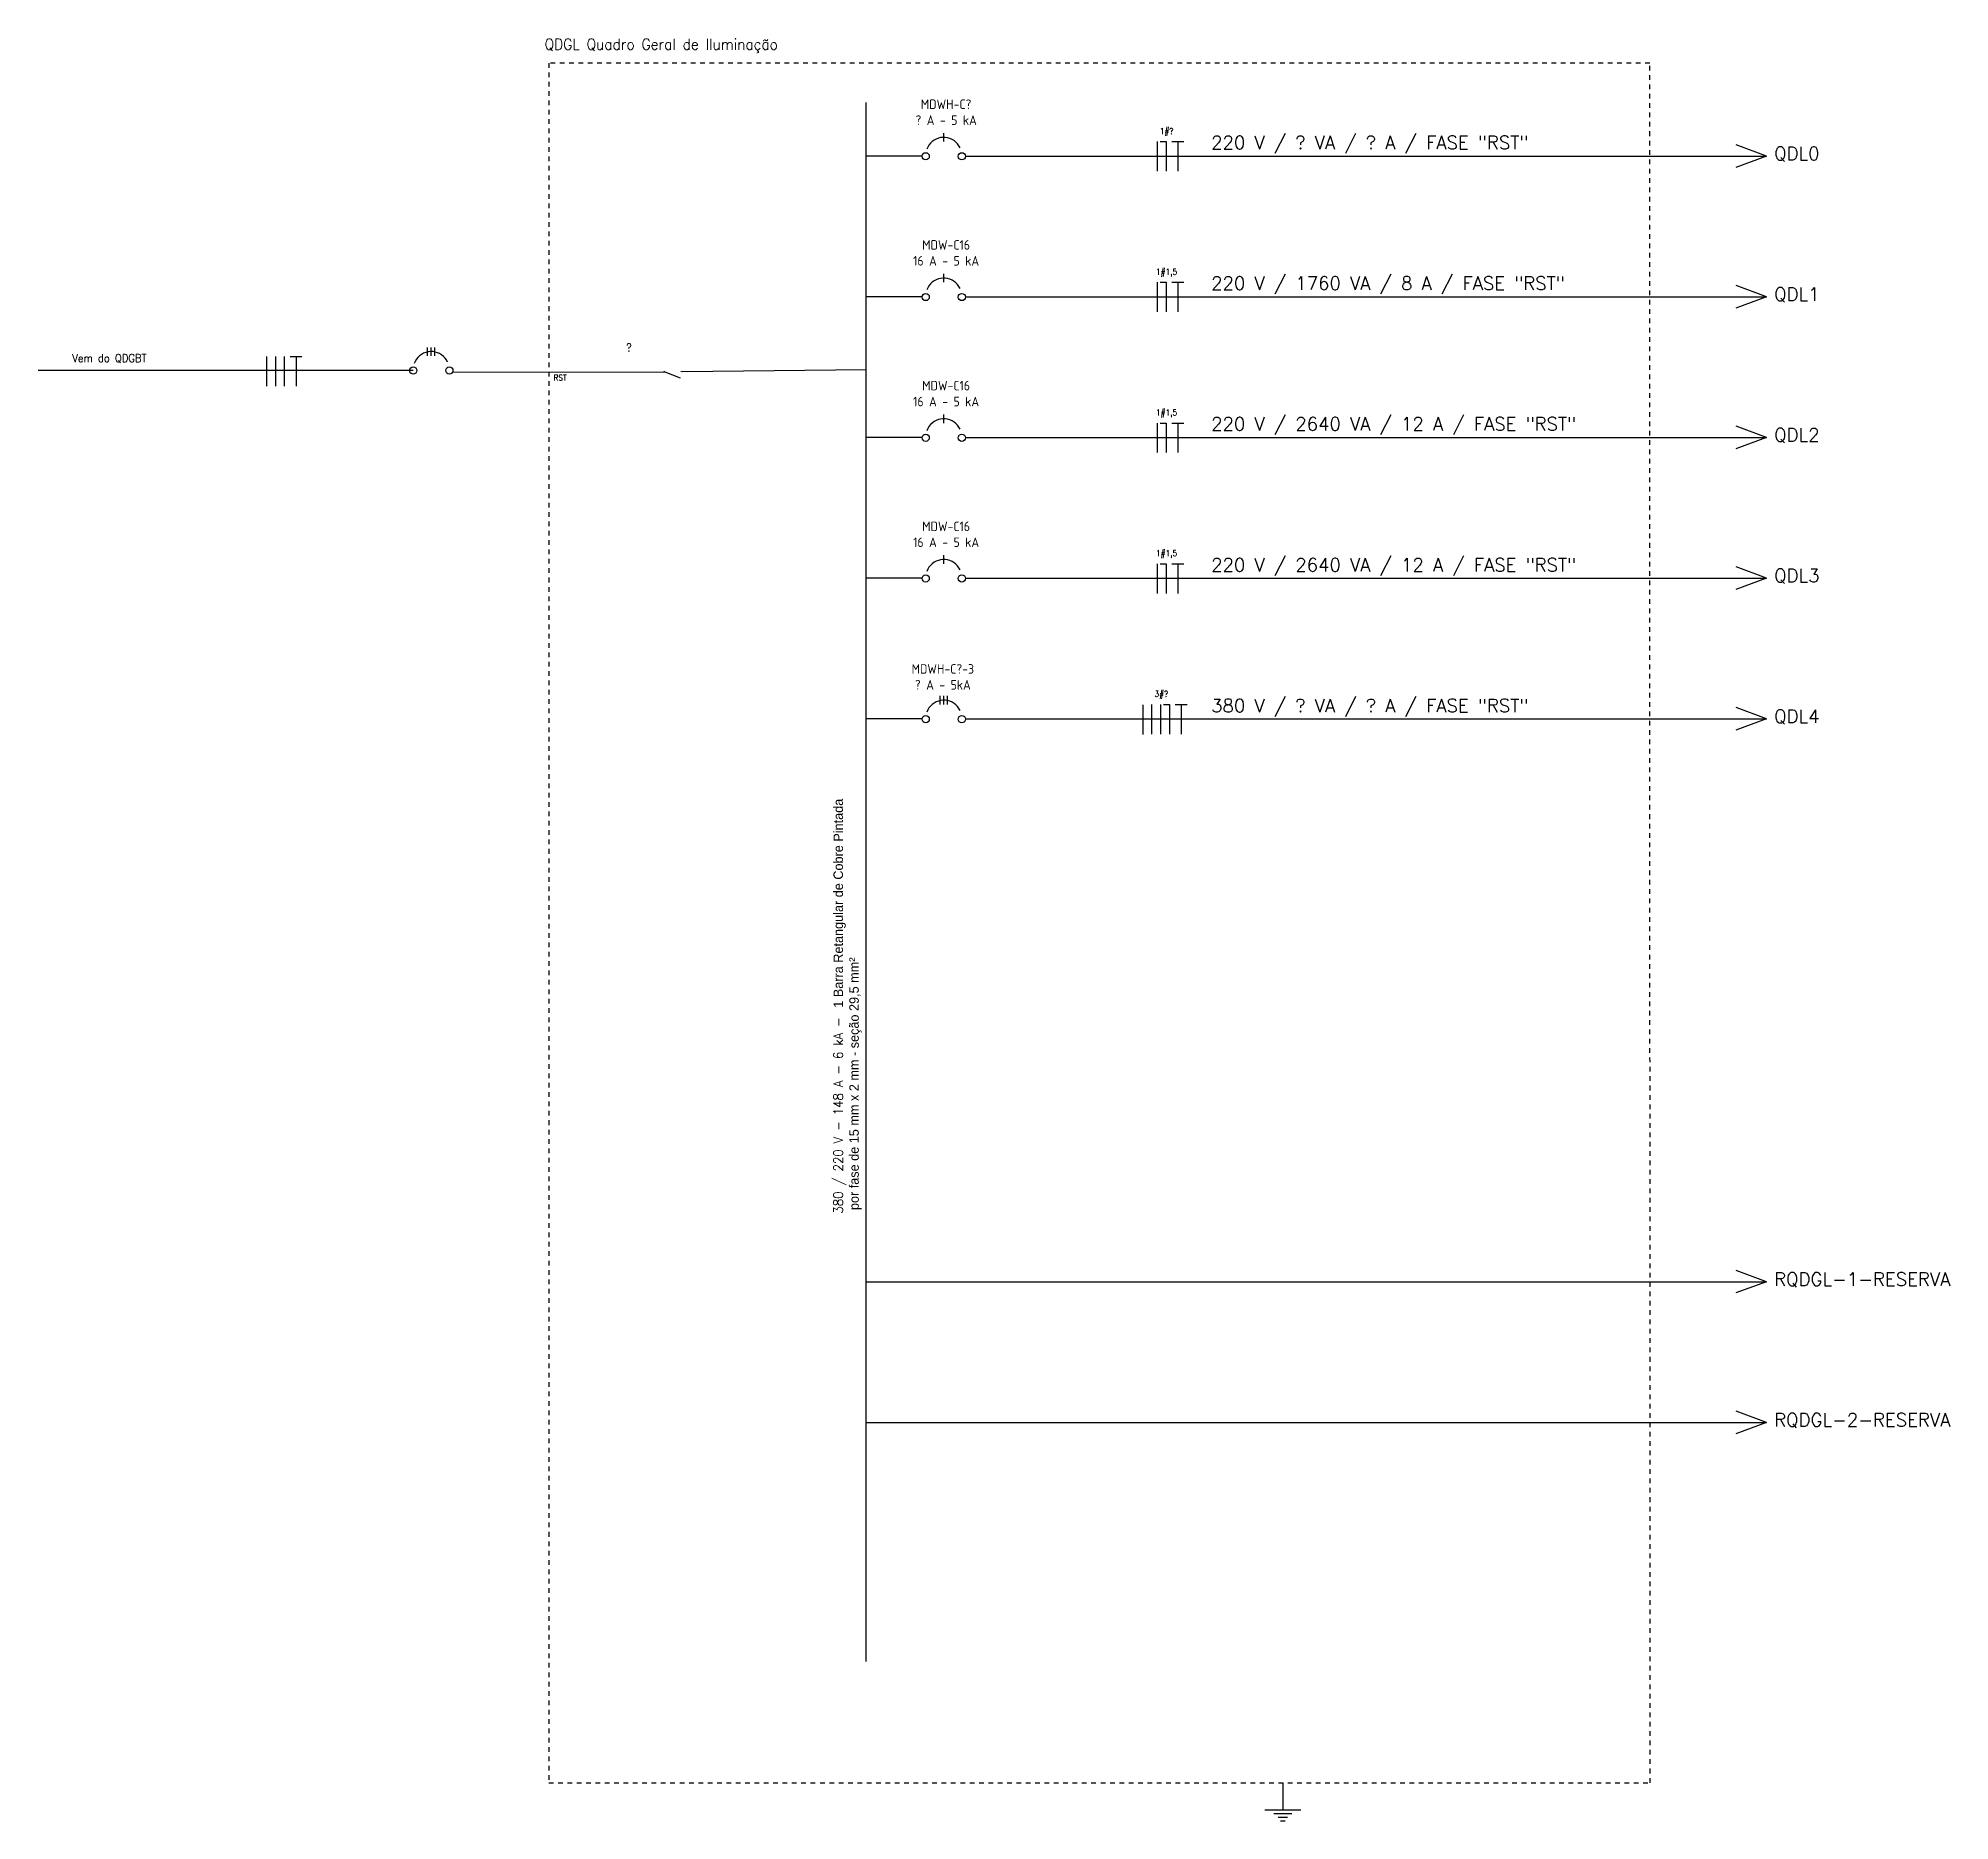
# Model space of a CAD drawing. Extents: x 196 to 608, y -49 to 226.
# Drawn here: x 461.74 to 502.6, y -39.85 to -1.74 of the extents above; entities that cross this region are included whole.
import ezdxf

# ---------------------------------------------------------------- set-up
doc = ezdxf.new("R2010")
doc.units = 0
doc.header["$MEASUREMENT"] = 0
doc.linetypes.add('DASHED2', pattern=[0.375, 0.25, -0.125])
for name, color, linetype in [('ELET_UNIFILAR_TEXTO', 4, 'Continuous'), ('ELET_UNIFILAR_TEXTO2', 4, 'Continuous'), ('ELT_UNIFILAR_DESENHO', 5, 'Continuous')]:
    doc.layers.add(name, color=color, linetype=linetype)
doc.styles.add('textstyle4', font='arial.ttf')
doc.styles.add('textstyle5', font='')
doc.styles.add('textstyle7', font='romans__.ttf')
doc.styles.get('textstyle5').set_extended_font_data('Standard')

msp = doc.modelspace()

# ---------------------------------------------------------------- texts
at = {"layer": 'ELET_UNIFILAR_TEXTO', "attachment_point": 1, "style": 'textstyle5'}
for s, insert, char_height, width in [('QDGL Quadro Geral de Iluminação', (472.562, -1.753), 0.23696, 7.18793), ('\\A1;\\pxqc;1#?', (485.365, -3.663), 0.12638, 0.9874), ('\\A1;\\pxqc;1#1,5', (485.365, -6.671), 0.12638, 0.9874), ('Vem do QDGBT', (462.463, -8.494), 0.17163, 2.5716), ('?', (474.304, -8.266), 0.172, 2.5716), ('\\A1;\\pxqc;1#1,5', (485.365, -9.679), 0.12638, 0.9874), ('\\A1;\\pxqc;1#1,5', (485.365, -12.686), 0.12638, 0.9874), ('\\A1;\\pxqc;3#?', (485.252, -15.694), 0.12638, 0.9874)]:
    msp.add_mtext(s, dxfattribs=dict(at, insert=insert, char_height=char_height, width=width))
at = {"layer": 'ELET_UNIFILAR_TEXTO', "char_height": 0.20406, "width": 3.87486, "attachment_point": 8, "line_spacing_factor": 0.6, "style": 'textstyle4'}
for s, insert in [('\\pxsm1;{\\Fisocp|c0;MDWH-C?\\P\\Fisocp2|c0;? A - 5 kA}', (481.145, -3.596)), ('\\pxsm1;{\\Fisocp|c0;MDW-C16\\P\\Fisocp2|c0;16 A - 5 kA}', (481.145, -6.603)), ('\\pxsm1;{\\Fisocp|c0;MDW-C16\\P\\Fisocp2|c0;16 A - 5 kA}', (481.145, -9.611)), ('\\pxsm1,t11;{\\Fisocp|c0;MDW-C16\\P\\ptz;\\Fisocp2|c0;16 A - 5 kA}', (481.145, -12.619)), ('\\pxsm1;{\\Fisocp|c0;MDWH-C?-3\\P? A - 5kA}', (481.075, -15.667))]:
    msp.add_mtext(s, dxfattribs=dict(at, insert=insert))
at = {"layer": 'ELET_UNIFILAR_TEXTO', "insert": (472.751, -8.934), "char_height": 0.1264, "attachment_point": 1, "style": 'textstyle5'}
msp.add_mtext('RST', dxfattribs=at)
msp.add_mtext('RST', dxfattribs=at)
at = {"layer": 'ELET_UNIFILAR_TEXTO', "insert": (478.738, -26.867), "char_height": 0.202345, "width": 12.72512, "attachment_point": 1, "rotation": 90, "style": 'textstyle5'}
msp.add_mtext('\\A1;380 / 220 V - 148 A - 6 kA - {\\A0;\\fArial|b0|i0|c0|p34; \\Ftxt|c0;1 Barra Retangular de Cobre Pintada\\P por fase de 15 mm x 2 mm - seção 29,5 mm\\fArial|b0|i0|c0|p34;²}', dxfattribs=at)
at = {"layer": 'ELET_UNIFILAR_TEXTO2', "attachment_point": 1, "style": 'textstyle7'}
for s, insert, char_height, width in [('220 V / ? VA / ? A / FASE "RST" ', (486.812, -3.829), 0.28356, 9.25609), ('QDL0', (498.846, -4.064), 0.2836, 3.00015), ('220 V / 1760 VA / 8 A / FASE "RST" ', (486.812, -6.837), 0.28356, 9.25609), ('QDL1', (498.846, -7.072), 0.2836, 3.00015), ('220 V / 2640 VA / 12 A / FASE "RST" ', (486.812, -9.845), 0.28356, 9.25609), ('QDL2', (498.846, -10.08), 0.2836, 3.00015), ('220 V / 2640 VA / 12 A / FASE "RST" ', (486.812, -12.859), 0.28356, 9.25609), ('QDL3', (498.846, -13.087), 0.2836, 3.00015), ('380 V / ? VA / ? A / FASE "RST"  ', (486.812, -15.867), 0.28356, 9.25609), ('QDL4', (498.846, -16.095), 0.2836, 3.00015), ('RQDGL-1-RESERVA', (498.846, -28.126), 0.28356, 3.00015), ('RQDGL-2-RESERVA', (498.846, -31.134), 0.28356, 3.00015)]:
    msp.add_mtext(s, dxfattribs=dict(at, insert=insert, char_height=char_height, width=width))

# ---------------------------------------------------------------- hatches: boundary and pattern name
at = {"layer": 'ELT_UNIFILAR_DESENHO', "linetype": 'Continuous', "transparency": 33554687}
h = msp.add_hatch(color=256, dxfattribs=at)
edge = h.paths.add_edge_path(flags=0)
edge.add_arc((475.118, -8.865), 0.0158, 180, 360)
edge.add_arc((475.118, -8.865), 0.0158, 0, 180)
edge = h.paths.add_edge_path(flags=0)
edge.add_arc((475.48, -8.866), 0.0158, 180, 360)
edge.add_arc((475.48, -8.866), 0.0158, 0, 180)

# ---------------------------------------------------------------- linework, layer by layer
at = {"layer": 'ELT_UNIFILAR_DESENHO', "linetype": 'DASHED2', "ltscale": 0.05}
for p, q in [((496.188, -2.273), (472.649, -2.273)), ((472.649, -2.273), (472.649, -39.032)), ((496.196, -39.032), (496.188, -2.273)), ((472.649, -39.032), (496.196, -39.032))]:
    msp.add_line(p, q, dxfattribs=at)
at = {"layer": 'ELT_UNIFILAR_DESENHO'}
for p, q in [((479.438, -36.441), (479.438, -3.118)), ((481.095, -3.952), (481.095, -3.771)), ((485.656, -3.953), (485.656, -4.584)), ((485.72, -3.953), (485.846, -3.953)), ((485.846, -3.953), (485.846, -4.584)), ((485.971, -3.953), (486.224, -3.953)), ((486.098, -3.953), (486.098, -4.584)), ((498.685, -4.261), (498.034, -4.02)), ((480.632, -4.261), (479.438, -4.261)), ((481.558, -4.261), (498.685, -4.261)), ((498.685, -4.261), (498.025, -4.502)), ((481.095, -6.959), (481.095, -6.779)), ((480.632, -7.269), (479.438, -7.269)), ((481.558, -7.269), (498.685, -7.269)), ((485.656, -6.96), (485.656, -7.592)), ((485.72, -6.96), (485.846, -6.96)), ((485.846, -6.96), (485.846, -7.592)), ((485.971, -6.96), (486.224, -6.96)), ((486.098, -6.96), (486.098, -7.592)), ((498.685, -7.269), (498.025, -7.51)), ((498.685, -7.269), (498.034, -7.028)), ((466.618, -8.547), (466.618, -9.179)), ((466.807, -8.547), (466.807, -9.179)), ((466.997, -8.547), (466.997, -9.179)), ((467.122, -8.547), (467.375, -8.547)), ((467.249, -8.547), (467.249, -9.179)), ((470.061, -8.531), (470.061, -8.351)), ((470.139, -8.531), (470.139, -8.351)), ((470.216, -8.531), (470.216, -8.351)), ((470.596, -8.877), (475.133, -8.871)), ((475.503, -8.863), (479.438, -8.826)), ((481.095, -9.967), (481.095, -9.787)), ((485.656, -9.968), (485.656, -10.6)), ((485.72, -9.968), (485.846, -9.968)), ((485.846, -9.968), (485.846, -10.6)), ((485.971, -9.968), (486.224, -9.968)), ((486.098, -9.968), (486.098, -10.6)), ((498.685, -10.277), (498.034, -10.036)), ((480.632, -10.277), (479.438, -10.277)), ((481.558, -10.277), (498.685, -10.277)), ((498.685, -10.277), (498.025, -10.518)), ((481.095, -12.975), (481.095, -12.795)), ((485.656, -12.976), (485.656, -13.608)), ((485.72, -12.976), (485.846, -12.976)), ((485.846, -12.976), (485.846, -13.608)), ((485.971, -12.976), (486.224, -12.976)), ((486.098, -12.976), (486.098, -13.608)), ((498.685, -13.284), (498.034, -13.044)), ((480.632, -13.284), (479.438, -13.284)), ((481.558, -13.284), (498.685, -13.284)), ((498.685, -13.284), (498.025, -13.526)), ((481.018, -15.983), (481.018, -15.802)), ((481.095, -15.983), (481.095, -15.802)), ((481.172, -15.983), (481.172, -15.802)), ((480.632, -16.292), (479.438, -16.292)), ((481.558, -16.292), (498.685, -16.292)), ((485.349, -15.991), (485.349, -16.623)), ((485.539, -15.983), (485.539, -16.615)), ((485.729, -15.983), (485.729, -16.615)), ((485.792, -15.983), (485.918, -15.983)), ((485.918, -15.983), (485.918, -16.615)), ((486.044, -15.983), (486.296, -15.983)), ((486.17, -15.983), (486.17, -16.615)), ((498.685, -16.292), (498.025, -16.533)), ((498.685, -16.292), (498.034, -16.051)), ((498.685, -28.323), (498.034, -28.082)), ((479.438, -28.323), (498.685, -28.323)), ((498.685, -28.323), (498.025, -28.564)), ((479.438, -31.331), (498.685, -31.331)), ((498.685, -31.331), (498.025, -31.572)), ((498.685, -31.331), (498.034, -31.09)), ((488.343, -39.032), (488.343, -39.614)), ((487.957, -39.614), (488.73, -39.614)), ((488.15, -39.691), (488.536, -39.691)), ((488.247, -39.769), (488.44, -39.769)), ((488.295, -39.846), (488.392, -39.846))]:
    msp.add_line(p, q, dxfattribs=at)
at = {"layer": 'ELT_UNIFILAR_DESENHO', "linetype": 'Continuous'}
for p, q in [((469.753, -8.845), (461.736, -8.845)), ((475.133, -8.871), (475.458, -9.002))]:
    msp.add_line(p, q, dxfattribs=at)
at = {"layer": 'ELT_UNIFILAR_DESENHO'}
for points in [[(481.445, -4.084), (481.42, -4.04), (481.391, -3.999), (481.356, -3.963), (481.316, -3.931), (481.273, -3.905), (481.227, -3.885), (481.178, -3.871), (481.128, -3.863), (481.078, -3.862), (481.028, -3.867), (480.979, -3.879), (480.932, -3.898), (480.887, -3.922), (480.847, -3.952), (480.81, -3.987), (480.778, -4.026), (480.752, -4.069), (480.732, -4.116)], [(481.445, -7.092), (481.42, -7.048), (481.391, -7.007), (481.356, -6.971), (481.316, -6.939), (481.273, -6.913), (481.227, -6.892), (481.178, -6.878), (481.128, -6.871), (481.078, -6.87), (481.028, -6.875), (480.979, -6.887), (480.932, -6.905), (480.887, -6.93), (480.847, -6.96), (480.81, -6.994), (480.778, -7.034), (480.752, -7.077), (480.732, -7.123)], [(470.489, -8.664), (470.464, -8.619), (470.434, -8.579), (470.399, -8.542), (470.36, -8.511), (470.317, -8.484), (470.271, -8.464), (470.222, -8.45), (470.172, -8.442), (470.122, -8.441), (470.072, -8.447), (470.022, -8.459), (469.975, -8.477), (469.931, -8.501), (469.89, -8.531), (469.854, -8.566), (469.822, -8.605), (469.796, -8.649), (469.776, -8.695)], [(481.445, -10.1), (481.42, -10.056), (481.391, -10.015), (481.356, -9.978), (481.316, -9.947), (481.273, -9.921), (481.227, -9.9), (481.178, -9.886), (481.128, -9.878), (481.078, -9.877), (481.028, -9.883), (480.979, -9.895), (480.932, -9.913), (480.887, -9.937), (480.847, -9.967), (480.81, -10.002), (480.778, -10.042), (480.752, -10.085), (480.732, -10.131)], [(481.445, -13.108), (481.42, -13.063), (481.391, -13.023), (481.356, -12.986), (481.316, -12.955), (481.273, -12.928), (481.227, -12.908), (481.178, -12.894), (481.128, -12.886), (481.078, -12.885), (481.028, -12.891), (480.979, -12.903), (480.932, -12.921), (480.887, -12.945), (480.847, -12.975), (480.81, -13.01), (480.778, -13.049), (480.752, -13.093), (480.732, -13.139)], [(481.445, -16.115), (481.42, -16.071), (481.391, -16.03), (481.356, -15.994), (481.316, -15.962), (481.273, -15.936), (481.227, -15.916), (481.178, -15.902), (481.128, -15.894), (481.078, -15.893), (481.028, -15.898), (480.979, -15.91), (480.932, -15.929), (480.887, -15.953), (480.847, -15.983), (480.81, -16.018), (480.778, -16.057), (480.752, -16.1), (480.732, -16.147)]]:
    msp.add_lwpolyline(points, dxfattribs=at)
for centre in [(480.709, -4.266), (481.481, -4.266), (480.709, -7.274), (481.481, -7.274), (469.753, -8.845), (470.525, -8.845), (480.709, -10.282), (481.481, -10.282), (480.709, -13.289), (481.481, -13.289), (480.709, -16.297), (481.481, -16.297)]:
    msp.add_circle(centre, 0.0772, dxfattribs=at)

msp.set_redraw_order([(e.dxf.handle, doc.entitydb.next_handle()) for e in msp.query("TEXT MTEXT ATTDEF DIMENSION ARC_DIMENSION")])  # texts and dimensions are drawn at this point

doc.saveas('drawing.dxf')
